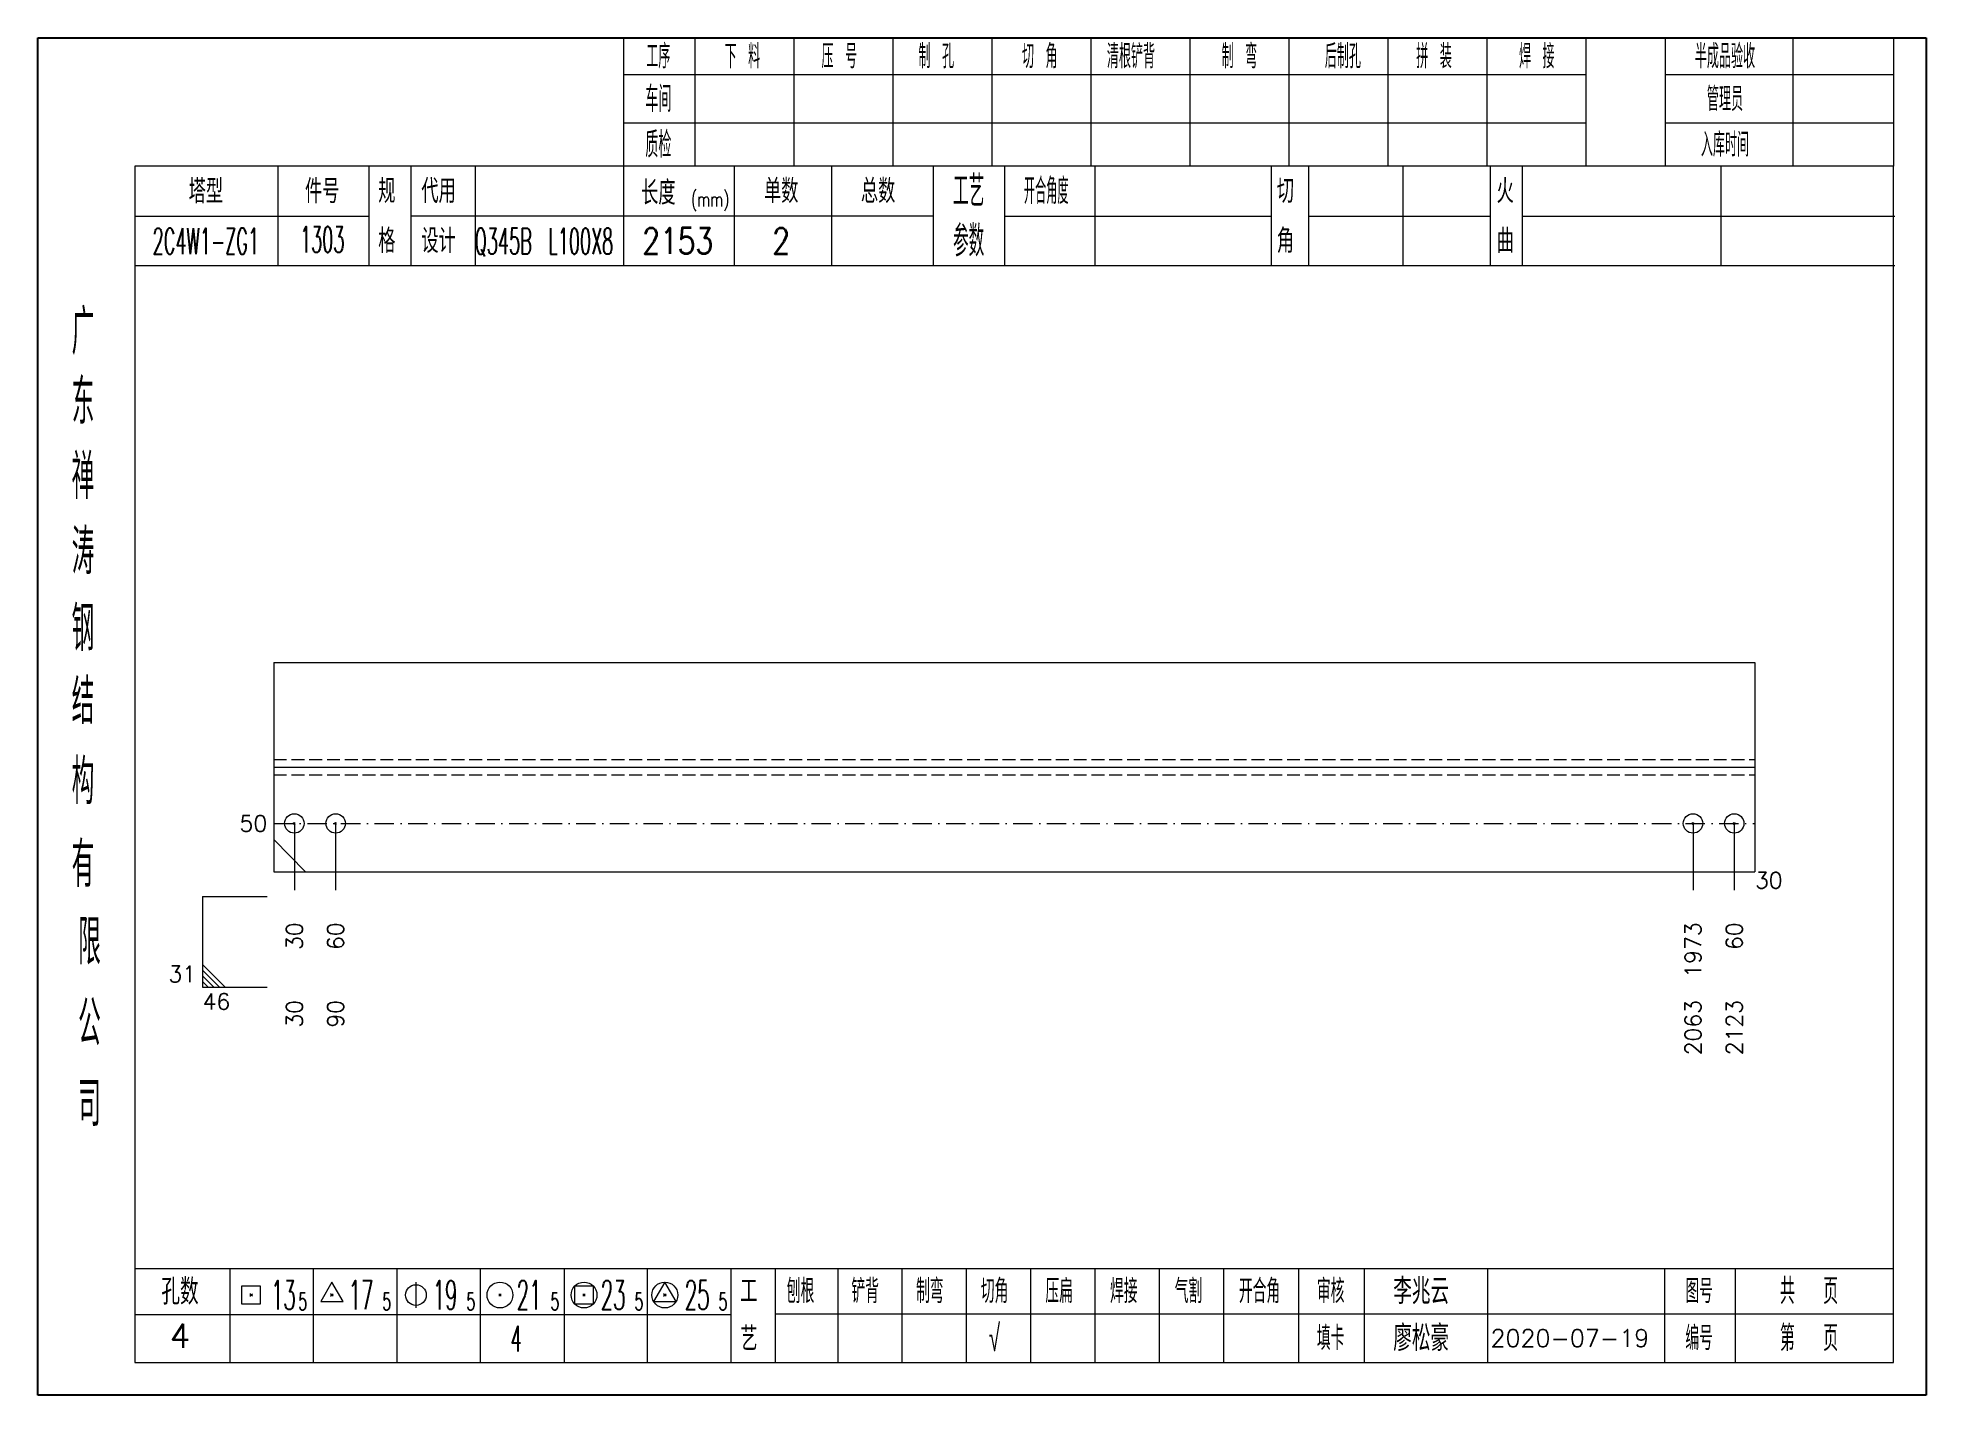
# Model space of a CAD drawing. Extents: x 154981 to 165753, y -86801 to -82885.
# Drawn here: x 157970.2 to 158262.4, y -83536.6 to -83326.7 of the extents above; entities that cross this region are included whole.
import ezdxf
from ezdxf.enums import TextEntityAlignment as Align

# ---------------------------------------------------------------- set-up
doc = ezdxf.new("R2010")
doc.units = 0
doc.header["$MEASUREMENT"] = 0
doc.linetypes.add('一点画线', pattern=[5.2, 3, -1, 0.2, -1])
doc.linetypes.add('虚线', pattern=[2.75, 2, -0.75])
doc.layers.get('0').update_dxf_attribs({"linetype": 'CONTINUOUS', "lineweight": 25})
for name, color, linetype, lineweight in [('1', 7, 'CONTINUOUS', 25), ('4', 7, 'CONTINUOUS', 25), ('5', 7, 'CONTINUOUS', 25)]:
    doc.layers.add(name, color=color, linetype=linetype, lineweight=lineweight)
doc.styles.get("Standard").update_dxf_attribs({"font": 'simplex.shx', "width": 0.7, "height": 3, "bigfont": 'gbhzfs.shx'})

msp = doc.modelspace()

# ---------------------------------------------------------------- texts
at = {"color": 7, "linetype": 'Continuous', "lineweight": 13}
msp.add_text('50', height=2.5, dxfattribs=at).set_placement((158005.74666, -83448.19383), align=Align.MIDDLE_RIGHT)
msp.add_text('31', height=2.5, dxfattribs=at).set_placement((157994.74666, -83473.49383), align=Align.BOTTOM_RIGHT)
msp.add_text('46', height=2.5, dxfattribs=at).set_placement((157995.74666, -83474.49383), align=Align.TOP_LEFT)
at = {"layer": '1', "color": 7, "linetype": 'Continuous', "lineweight": 13}
msp.add_text('30', height=2.5, dxfattribs=at).set_placement((158235.87666, -83456.99383), align=Align.MIDDLE_LEFT)
at = {"layer": '1', "color": 4, "linetype": 'Continuous', "lineweight": 9}
for s, p in [('30', (158009.93937, -83463.49383)), ('60', (158016.32479, -83463.49383)), ('1973', (158226.29854, -83463.49383)), ('60', (158232.68396, -83463.49383))]:
    msp.add_text(s, height=2.5, rotation=90, dxfattribs=at).set_placement(p, align=Align.MIDDLE_RIGHT)
at = {"layer": '1', "color": 7, "linetype": 'Continuous', "lineweight": 13}
for s, p in [('30', (158009.93937, -83475.49383)), ('90', (158016.32479, -83475.49383)), ('2063', (158226.29854, -83475.49383)), ('2123', (158232.68396, -83475.49383))]:
    msp.add_text(s, height=2.5, rotation=90, dxfattribs=at).set_placement(p, align=Align.MIDDLE_RIGHT)
at = {"layer": '4', "color": 1, "linetype": 'Continuous', "lineweight": 25}
for s, height, width, p in [('工序', 3.7, 0.7, (158066.24666, -83329.53733)), ('下 料', 3.7, 0.7, (158079.24666, -83329.53733)), ('压 号', 3.7, 0.7, (158094.24666, -83329.53733)), ('制 孔', 3.7, 0.7, (158109.24666, -83329.53733)), ('切 角', 3.7, 0.7, (158125.24666, -83329.53733)), ('清根铲背 ', 3.7, 0.7, (158140.24666, -83329.53733)), (' 制 弯', 3.7, 0.7, (158155.24666, -83329.53733)), (' 后制孔', 3.7, 0.7, (158171.24666, -83329.53733)), ('拼 装', 3.7, 0.7, (158186.24666, -83329.53733)), (' 焊 接', 3.7, 0.7, (158201.24666, -83329.53733)), ('半成品验收', 3.7, 0.7, (158231.24666, -83329.53733)), ('车间', 4, 0.7, (158066.24666, -83336.13733)), ('管理员', 3.7, 0.7, (158231.24666, -83336.13733)), ('质检', 4, 0.7, (158066.24666, -83343.19733)), ('入库时间', 3.7, 0.7, (158231.24666, -83343.19733)), ('工艺', 4.8, 0.7, (158114.24666, -83350.37733)), ('(mm)', 2.24, 0.7, (158074.24666, -83351.63733)), ('开合角度', 4, 0.6, (158126.24666, -83350.37733)), ('2C4W1-ZG1', 4, 0.5, (157996.24666, -83358.11733)), ('1303', 4, 0.5, (158014.24666, -83357.86733)), ('Q345B', 4, 0.5, (158042.24666, -83358.13733)), ('L100X8', 4, 0.5, (158054.24666, -83358.13733)), ('2153', 4, 0.8, (158069.24666, -83358.08733)), ('2', 4, 0.8, (158085.24666, -83358.08733)), ('参数', 4.8, 0.7, (158114.24666, -83358.08733)), ('广', 6.96, 0.7, (157977.24666, -83372.16733)), ('东', 6.96, 0.7, (157977.24666, -83382.95733)), ('禅', 6.96, 0.7, (157977.24666, -83394.54733)), ('涛', 6.96, 0.7, (157977.24666, -83406.14733)), ('钢', 6.96, 0.7, (157977.24666, -83418.03733)), ('结', 6.96, 0.7, (157977.24666, -83429.34733)), ('构', 6.96, 0.7, (157977.24666, -83441.72733)), ('有', 6.96, 0.7, (157977.24666, -83454.53733)), ('限', 6.96, 0.7, (157978.24666, -83466.53733)), ('公', 6.96, 0.7, (157978.24666, -83479.07733)), ('司', 6.96, 0.7, (157978.24666, -83491.55733)), ('13', 4.47, 0.5, (158008.24666, -83521.13733)), ('17', 4.47, 0.5, (158020.24666, -83521.13733)), ('19', 4.47, 0.5, (158033.24666, -83521.13733)), ('21', 4.47, 0.5, (158046.24666, -83521.13733)), ('23', 4.47, 0.5, (158059.24666, -83521.13733)), ('25', 4.47, 0.5, (158072.24666, -83521.13733)), ('刨根', 3.7, 0.8, (158088.24666, -83520.53733)), ('铲背', 3.7, 0.8, (158098.24666, -83520.53733)), ('制弯', 3.7, 0.8, (158108.24666, -83520.53733)), ('切角', 3.7, 0.8, (158118.24666, -83520.53733)), ('压扁', 3.7, 0.8, (158128.24666, -83520.53733)), ('焊接', 3.7, 0.8, (158138.24666, -83520.53733)), ('气割', 3.7, 0.8, (158148.24666, -83520.53733)), ('开合角', 3.7, 0.8, (158159.24666, -83520.53733)), ('审核', 3.7, 0.8, (158170.24666, -83520.53733)), ('图号', 3.7, 0.8, (158227.24666, -83520.53733)), ('共  页', 4, 0.8, (158244.24666, -83520.53733)), ('5', 2.68, 0.6, (158011.24666, -83522.13733)), ('5', 2.68, 0.6, (158024.24666, -83522.13733)), ('5', 2.68, 0.6, (158037.24666, -83522.13733)), ('5', 2.68, 0.6, (158050.24666, -83522.13733)), ('5', 2.68, 0.6, (158063.24666, -83522.13733)), ('5', 2.68, 0.6, (158076.24666, -83522.13733)), ('√', 4, 0.6, (158118.24666, -83527.80733)), ('填卡', 3.7, 0.8, (158170.24666, -83527.80733)), ('编号', 3.7, 0.8, (158227.24666, -83527.80733)), ('第  页', 4, 0.8, (158244.24666, -83527.80733)), ('4', 4, 0.5, (158044.24666, -83527.88733))]:
    msp.add_text(s, height=height, dxfattribs=dict(at, width=width)).set_placement(p, align=Align.MIDDLE_CENTER)
for s, height, p in [('塔型', 3.7, (157996.24666, -83350.40733)), ('件号', 3.7, (158014.24666, -83350.40733)), ('规', 3.7, (158024.24666, -83350.37733)), ('代用', 3.7, (158032.24666, -83350.37733)), ('长度', 3.7, (158066.24666, -83350.63733)), ('单数', 3.7, (158085.24666, -83350.37733)), ('总数', 3.7, (158100.24666, -83350.37733)), ('切', 3.7, (158163.24666, -83350.37733)), ('火', 3.7, (158197.24666, -83350.37733)), ('格', 3.7, (158024.24666, -83358.08733)), ('设计', 3.7, (158032.24666, -83358.08733)), ('角', 3.7, (158163.24666, -83358.08733)), ('曲', 3.7, (158197.24666, -83358.08733)), ('孔数', 4, (157992.24666, -83520.61733)), ('工', 3.7, (158080.24666, -83520.53733)), ('李兆云', 4, (158184.24666, -83520.53733)), ('4', 3.7, (157992.24666, -83527.44733)), ('艺', 3.7, (158080.24666, -83527.88733)), ('廖松豪', 4, (158184.24666, -83527.80733)), ('2020-07-19', 2.7, (158207.24666, -83527.80733))]:
    msp.add_text(s, height=height, dxfattribs=at).set_placement(p, align=Align.MIDDLE_CENTER)

# ---------------------------------------------------------------- blocks, each defined once
blk = doc.blocks.new('孔21.5')
at = {"layer": '5', "color": 7, "linetype": 'Continuous', "lineweight": 13}
for p, q in [((-0.1, -0.1), (0.1, 0.1)), ((0.1, -0.1), (-0.1, 0.1))]:
    blk.add_line(p, q, dxfattribs=at)
blk.add_circle((0, 0), 1, dxfattribs=at)
blk = doc.blocks.new('CTJGK')
at = {"color": 6, "linetype": 'Continuous'}
for p, q in [((0, 209.97), (292.13, 209.97)), ((0, 0), (0, 209.97)), ((292.13, 209.97), (292.13, 0)), ((292.13, 0), (0, 0))]:
    blk.add_line(p, q, dxfattribs=at)

# ---------------------------------------------------------------- linework, layer by layer
at = {"color": 7, "linetype": 'Continuous', "lineweight": 18}
for p, q in [((158006.74666, -83423.29383), (158006.74666, -83455.69383)), ((158006.74666, -83423.29383), (158235.87666, -83423.29383)), ((158235.87666, -83423.29383), (158235.87666, -83455.69383)), ((158006.74666, -83439.49383), (158235.87666, -83439.49383))]:
    msp.add_line(p, q, dxfattribs=at)
at = {"color": 6, "linetype": '虚线', "lineweight": 18}
for p, q in [((158006.74666, -83438.29383), (158235.87666, -83438.29383)), ((158006.74666, -83440.69383), (158235.87666, -83440.69383))]:
    msp.add_line(p, q, dxfattribs=at)
at = {"color": 1, "linetype": '一点画线', "lineweight": 13}
msp.add_line((158006.74666, -83448.19383), (158235.87666, -83448.19383), dxfattribs=at)
at = {"color": 7, "linetype": 'Continuous', "lineweight": 13}
for p, q in [((158009.93937, -83448.19383), (158009.93937, -83458.49383)), ((158016.32479, -83448.19383), (158016.32479, -83458.49383)), ((158226.29854, -83448.19383), (158226.29854, -83458.49383)), ((158232.68396, -83448.19383), (158232.68396, -83458.49383)), ((158006.74666, -83450.67183), (158011.64215, -83455.69383)), ((157995.74666, -83459.49383), (158005.74666, -83459.49383)), ((157995.74666, -83459.49383), (157995.74666, -83473.49383)), ((157999.24666, -83473.49383), (157995.74666, -83469.99383)), ((157998.37166, -83473.49383), (157995.74666, -83470.86883)), ((157997.49666, -83473.49383), (157995.74666, -83471.74383)), ((157996.62166, -83473.49383), (157995.74666, -83472.61883)), ((157995.74666, -83473.49383), (158005.74666, -83473.49383))]:
    msp.add_line(p, q, dxfattribs=at)
at = {"layer": '1', "color": 7, "linetype": 'Continuous', "lineweight": 18}
msp.add_line((158006.74666, -83455.69383), (158235.87666, -83455.69383), dxfattribs=at)
at = {"layer": '4', "color": 1, "linetype": 'Continuous', "lineweight": 18}
for p, q in [((157970.24666, -83326.66733), (157970.24666, -83536.63733)), ((158262.37666, -83326.66733), (157970.24666, -83326.66733)), ((158060.87666, -83326.66733), (158060.87666, -83346.50733)), ((158071.90666, -83326.66733), (158071.90666, -83346.52733)), ((158087.21666, -83326.66733), (158087.21666, -83346.52733)), ((158102.53666, -83326.66733), (158102.53666, -83346.52733)), ((158117.84666, -83326.66733), (158117.84666, -83346.52733)), ((158133.15666, -83326.66733), (158133.15666, -83346.52733)), ((158148.46666, -83326.66733), (158148.46666, -83346.52733)), ((158163.78666, -83326.66733), (158163.78666, -83346.52733)), ((158179.09666, -83326.66733), (158179.09666, -83346.52733)), ((158194.40666, -83326.66733), (158194.40666, -83346.52733)), ((158209.71666, -83326.66733), (158209.71666, -83346.50733)), ((158209.71666, -83326.66733), (158209.71666, -83346.52733)), ((158221.99666, -83326.66733), (158221.99666, -83346.52733)), ((158241.74666, -83326.66733), (158241.74666, -83346.52733)), ((158257.32666, -83326.66733), (158257.32666, -83346.52733)), ((158262.37666, -83356.46733), (158262.37666, -83326.66733)), ((158209.71666, -83332.39733), (158060.87666, -83332.39733)), ((158257.32666, -83332.39733), (158221.99666, -83332.39733)), ((158209.71666, -83339.87733), (158060.87666, -83339.87733)), ((158257.32666, -83339.87733), (158221.99666, -83339.87733)), ((157985.25666, -83346.52733), (157985.25666, -83531.58733)), ((158257.32666, -83346.52733), (157985.25666, -83346.52733)), ((158007.37666, -83346.51733), (158007.37666, -83361.93733)), ((158021.52666, -83361.93733), (158021.52666, -83346.52733)), ((158028.02666, -83361.93733), (158028.02666, -83346.52733)), ((158037.89666, -83346.52733), (158037.89666, -83361.93733)), ((158060.87666, -83346.50733), (158060.87666, -83361.93733)), ((158077.99666, -83346.52733), (158077.99666, -83361.93733)), ((158093.04666, -83346.52733), (158093.04666, -83361.93733)), ((158108.74666, -83346.52733), (158108.74666, -83361.93733)), ((158119.80666, -83346.52733), (158119.80666, -83361.93733)), ((158133.75666, -83346.52733), (158133.75666, -83361.93733)), ((158161.05666, -83346.52733), (158161.05666, -83361.93733)), ((158166.81666, -83346.52733), (158166.81666, -83361.93733)), ((158181.43666, -83346.52733), (158181.43666, -83361.93733)), ((158194.89666, -83346.52733), (158194.89666, -83361.93733)), ((158199.88666, -83346.52733), (158199.88666, -83361.93733)), ((158230.62666, -83346.52733), (158230.62666, -83361.93733)), ((158257.32666, -83531.58733), (158257.32666, -83346.52733)), ((158021.52666, -83354.28733), (157985.25666, -83354.28733)), ((158108.74666, -83354.23733), (158028.02666, -83354.23733)), ((158119.80666, -83354.23733), (158161.05666, -83354.23733)), ((158166.81666, -83354.23733), (158194.89666, -83354.23733)), ((158199.88666, -83354.23733), (158257.50666, -83354.23733)), ((158262.37666, -83536.63733), (158262.37666, -83356.46733)), ((158257.50666, -83361.93733), (157985.25666, -83361.93733)), ((157985.25666, -83517.05733), (158257.32666, -83517.05733)), ((157999.94666, -83517.05733), (157999.94666, -83531.58733)), ((158012.87666, -83531.58733), (158012.87666, -83517.05733)), ((158025.80666, -83517.05733), (158025.80666, -83531.58733)), ((158038.72666, -83531.58733), (158038.72666, -83517.05733)), ((158051.65666, -83517.05733), (158051.65666, -83531.58733)), ((158064.58666, -83531.58733), (158064.58666, -83517.05733)), ((158077.50666, -83531.58733), (158077.50666, -83517.05733)), ((158084.37666, -83531.58733), (158084.37666, -83517.05733)), ((158094.03666, -83531.58733), (158094.03666, -83517.05733)), ((158103.97666, -83531.58733), (158103.97666, -83517.05733)), ((158113.91666, -83531.58733), (158113.91666, -83517.05733)), ((158123.86666, -83531.58733), (158123.86666, -83517.05733)), ((158133.80666, -83531.58733), (158133.80666, -83517.05733)), ((158143.74666, -83531.58733), (158143.74666, -83517.05733)), ((158153.69666, -83531.58733), (158153.69666, -83517.05733)), ((158165.33666, -83531.58733), (158165.33666, -83517.05733)), ((158175.48666, -83531.58733), (158175.48666, -83517.05733)), ((158194.54666, -83531.58733), (158194.54666, -83517.05733)), ((158221.92666, -83531.58733), (158221.92666, -83517.05733)), ((158232.88666, -83531.58733), (158232.88666, -83517.05733)), ((158077.50666, -83524.18733), (157985.25666, -83524.18733)), ((158084.33666, -83524.02733), (158257.32666, -83524.02733)), ((157985.25666, -83531.58733), (158257.32666, -83531.58733)), ((157970.24666, -83536.63733), (158262.37666, -83536.63733))]:
    msp.add_line(p, q, dxfattribs=at)
at = {"layer": '4', "color": 7, "linetype": 'Continuous', "lineweight": 13}
for p, q in [((158001.83266, -83522.55133), (158001.83266, -83519.72333)), ((158001.83266, -83519.72333), (158004.66066, -83519.72333)), ((158004.66066, -83519.72333), (158004.66066, -83522.55133)), ((158015.74666, -83519.13733), (158014.01466, -83522.13733)), ((158017.47866, -83522.13733), (158015.74666, -83519.13733)), ((158028.74666, -83519.13733), (158028.74666, -83523.13733)), ((158053.33266, -83522.55133), (158053.33266, -83519.72333)), ((158053.33266, -83519.72333), (158056.16066, -83519.72333)), ((158056.16066, -83519.72333), (158056.16066, -83522.55133)), ((158067.24666, -83519.13733), (158065.51466, -83522.13733)), ((158068.97866, -83522.13733), (158067.24666, -83519.13733)), ((158004.66066, -83522.55133), (158001.83266, -83522.55133)), ((158003.04666, -83521.33733), (158003.44666, -83520.93733)), ((158003.44666, -83521.33733), (158003.04666, -83520.93733)), ((158014.01466, -83522.13733), (158017.47866, -83522.13733)), ((158015.54666, -83521.33733), (158015.94666, -83520.93733)), ((158015.94666, -83521.33733), (158015.54666, -83520.93733)), ((158041.54666, -83521.33733), (158041.94666, -83520.93733)), ((158041.94666, -83521.33733), (158041.54666, -83520.93733)), ((158056.16066, -83522.55133), (158053.33266, -83522.55133)), ((158054.54666, -83521.33733), (158054.94666, -83520.93733)), ((158054.94666, -83521.33733), (158054.54666, -83520.93733)), ((158065.51466, -83522.13733), (158068.97866, -83522.13733)), ((158067.04666, -83521.33733), (158067.44666, -83520.93733)), ((158067.44666, -83521.33733), (158067.04666, -83520.93733))]:
    msp.add_line(p, q, dxfattribs=at)
for centre, radius in [((158028.74666, -83521.13733), 1.6), ((158041.74666, -83521.13733), 2), ((158054.74666, -83521.13733), 2), ((158067.24666, -83521.13733), 2)]:
    msp.add_circle(centre, radius, dxfattribs=at)

# ---------------------------------------------------------------- block references
at = {"color": 0, "linetype": 'Continuous'}
msp.add_blockref('CTJGK', (157970.24666, -83536.63733), dxfattribs=at)
at = {"layer": '1', "color": 4, "linetype": 'Continuous', "lineweight": 9, "xscale": 1.5, "yscale": 1.5, "zscale": 1.5}
for p in [(158009.93937, -83448.19383), (158016.32479, -83448.19383), (158226.29854, -83448.19383), (158232.68396, -83448.19383)]:
    msp.add_blockref('孔21.5', p, dxfattribs=at)

msp.set_redraw_order([(e.dxf.handle, doc.entitydb.next_handle()) for e in msp.query("TEXT MTEXT ATTDEF DIMENSION ARC_DIMENSION")])  # texts and dimensions are drawn at this point

doc.saveas('drawing.dxf')
